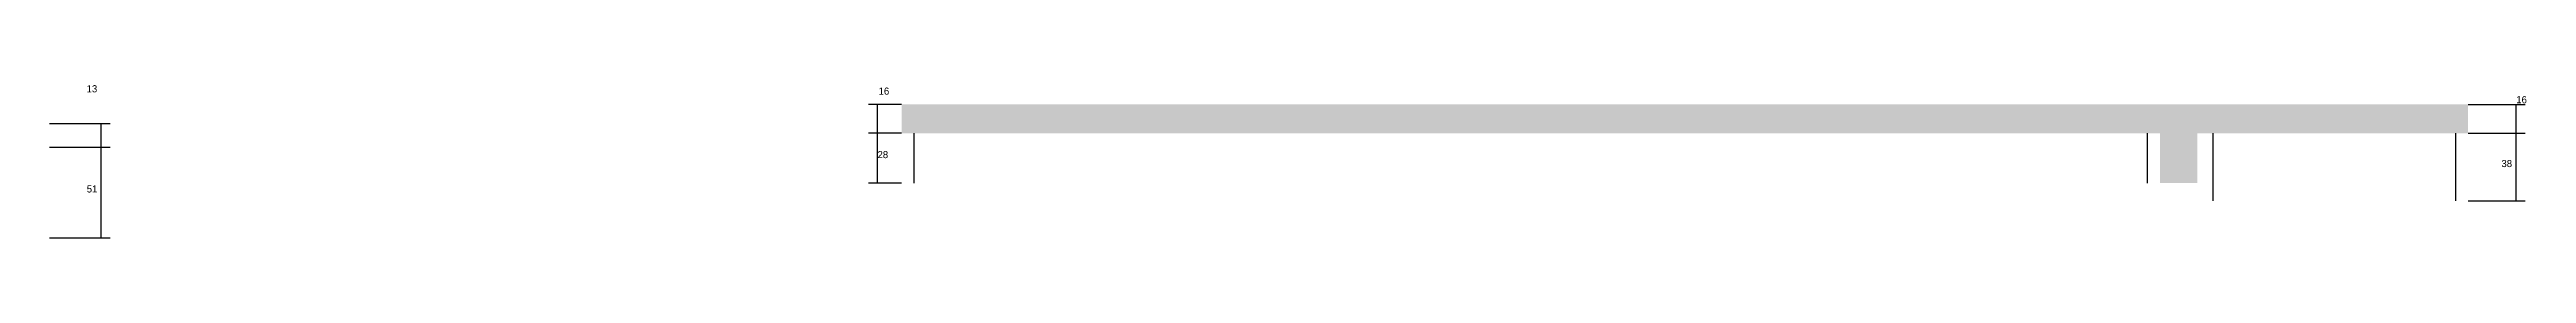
# Model space of a CAD drawing. Header units: metres. Extents: x -41 to 34800, y -36000 to 1848.
# Drawn here: x 20417 to 21807, y -18553 to -18468 of the extents above; entities that cross this region are included whole.
import ezdxf

# ---------------------------------------------------------------- set-up
doc = ezdxf.new("R2010")
doc.units = ezdxf.units.M
doc.layers.add('COTA', color=4, linetype='Continuous')
doc.layers.add('SARR_2.2x7', color=40, linetype='Continuous')

msp = doc.modelspace()

# ---------------------------------------------------------------- texts
at = {"layer": 'COTA'}
for s, p in [('13', (20437.6, -18471.7)), ('16', (20882, -18473)), ('16', (21800.9, -18477.8)), ('28', (20881.4, -18508.5)), ('38', (21792.6, -18513.5)), ('51', (20437.7, -18527.7))]:
    msp.add_text(s, height=4, dxfattribs=at).set_placement(p)

# ---------------------------------------------------------------- hatches: boundary and pattern name
at = {"layer": 'COTA'}
h = msp.add_hatch(dxfattribs=at)
h.set_pattern_fill('AR-CONC', scale=0.03)
h.paths.add_polyline_path([(20894.9, -18478.4), (20894.9, -18494.6), (21600.9, -18494.6), (21600.9, -18522.4), (21621.9, -18522.4), (21621.9, -18494.6), (21773.9, -18494.6), (21773.9, -18478.4)])

# ---------------------------------------------------------------- linework, layer by layer
for p, q in [((20894.9, -18478.4), (20876.4, -18478.4)), ((20881.4, -18494.6), (20881.4, -18478.4)), ((21773.9, -18478.4), (21805.9, -18478.4)), ((21800.9, -18494.6), (21800.9, -18478.4)), ((20416.8, -18489.1), (20450.8, -18489.1)), ((20445.8, -18502.3), (20445.8, -18489.1)), ((20894.9, -18494.6), (20876.4, -18494.6)), ((20894.9, -18494.6), (20876.4, -18494.6)), ((20881.4, -18522.4), (20881.4, -18494.6)), ((21773.9, -18494.6), (21805.9, -18494.6)), ((21773.9, -18494.6), (21805.9, -18494.6)), ((21800.9, -18532.4), (21800.9, -18494.6)), ((20416.8, -18502.3), (20450.8, -18502.3)), ((20416.8, -18502.3), (20450.8, -18502.3)), ((20445.8, -18553.1), (20445.8, -18502.3)), ((20894.9, -18522.4), (20876.4, -18522.4)), ((21773.9, -18532.4), (21805.9, -18532.4)), ((20416.8, -18553.1), (20450.8, -18553.1))]:
    msp.add_line(p, q, dxfattribs=at)
at = {"layer": 'SARR_2.2x7'}
for p, q in [((20901.9, -18522.4), (20901.9, -18494.6)), ((21593.9, -18522.4), (21593.9, -18494.6)), ((21630.9, -18532.4), (21630.9, -18494.6)), ((21766.9, -18532.4), (21766.9, -18494.6))]:
    msp.add_line(p, q, dxfattribs=at)

msp.set_redraw_order([(e.dxf.handle, doc.entitydb.next_handle()) for e in msp.query("TEXT MTEXT ATTDEF DIMENSION ARC_DIMENSION")])  # texts and dimensions are drawn at this point

doc.saveas('drawing.dxf')
